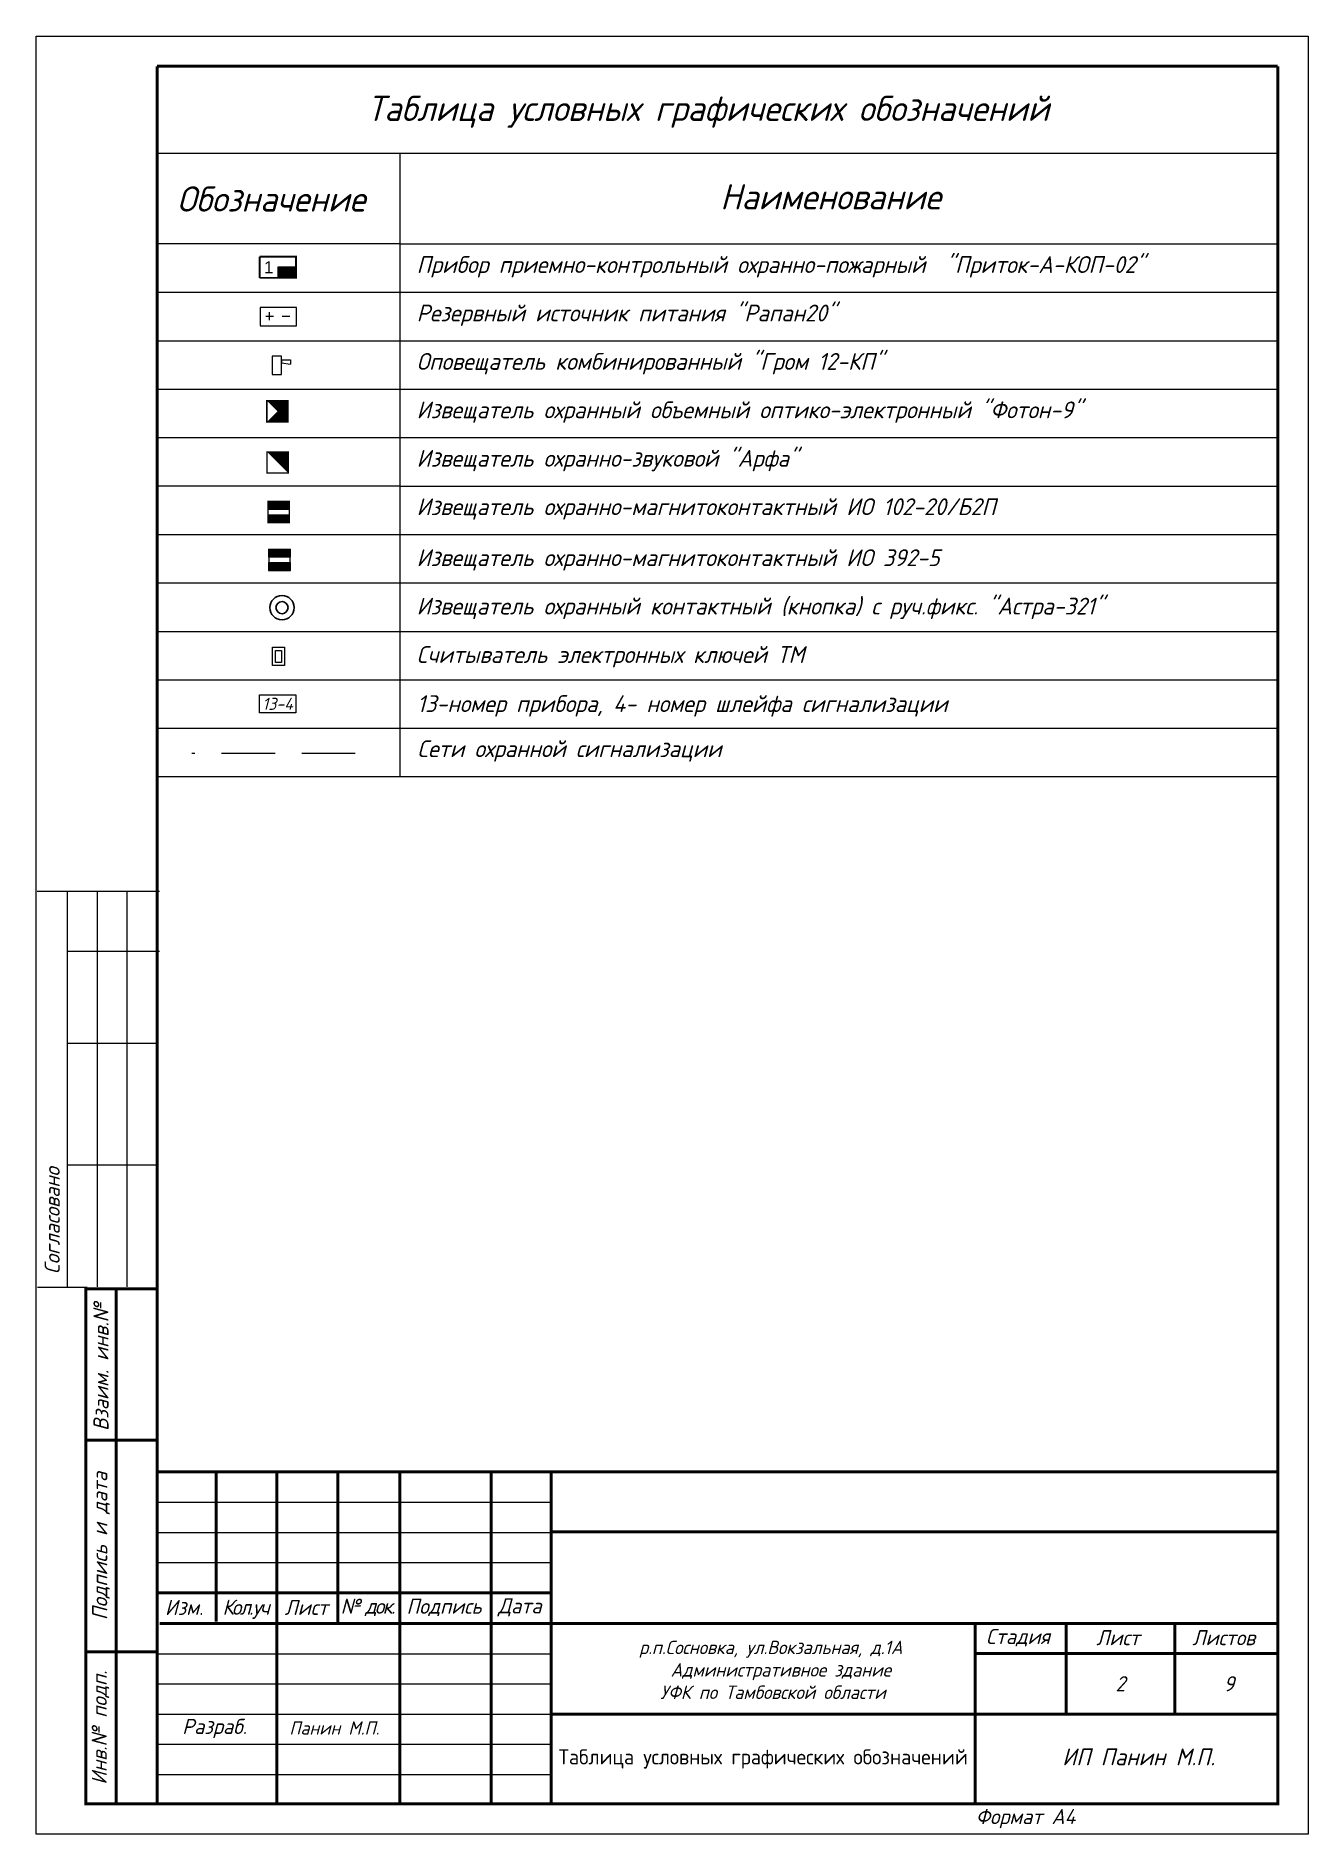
# Model space of a CAD drawing. Header units: inches. Extents: x 859 to 2956, y 393 to 1752.
# Drawn here: x 2815.9 to 2891.5, y 1513.3 to 1620.2 of the extents above; entities that cross this region are included whole.
import ezdxf

# ---------------------------------------------------------------- set-up
doc = ezdxf.new("R2010")
doc.units = ezdxf.units.IN
doc.header["$MEASUREMENT"] = 0
doc.linetypes.add('HIDDEN2', pattern=[4.7625, 3.175, -1.5875])
doc.linetypes.add('НЕВИДИМАЯ', pattern=[9.525, 6.35, -3.175])
doc.layers.get('0').transparency = 0.7
doc.layers.add('DESC', color=7, linetype='Continuous')
doc.styles.get("Standard").update_dxf_attribs({"font": 'GOST_Common Italic_0.ttf'})

msp = doc.modelspace()

# ---------------------------------------------------------------- texts
at = {"layer": 'DESC', "color": 0, "attachment_point": 1}
for s, width, heights, insert, char_height in [('Таблица условных графических обозначений', 45.6025, [0.959], (2835.58, 1616.68), 1.5), ('Обозначение', 14.4, [0], (2824.28, 1611.29), 1.5), ('Наименование', 14.4, [0], (2856.56, 1611.42), 1.5), ('Прибор приемно-контрольный охранно-пожарный  "{\\C256;Приток-А-КОП-02"}', 49.91, [0], (2838.52, 1607.14), 1), ('Резервный источник питания "Рапан20"', 49.91, [0], (2838.52, 1604.26), 1), ('Оповещатель комбинированный "Гром 12-КП"', 49.91, [0], (2838.52, 1601.38), 1), ('Извещатель охранный объемный оптико-электронный "Фотон-9"', 49.91, [0], (2838.52, 1598.5), 1), ('Извещатель охранно-звуковой "{\\C256;Арфа"}', 49.91, [0], (2838.52, 1595.62), 1), ('Извещатель охранно-магнитоконтактный ИО 102-20/Б2П', 49.91, [0], (2838.52, 1592.74), 1), ('Извещатель охранно-магнитоконтактный ИО 392-5', 49.91, [0], (2838.52, 1589.71), 1), ('Извещатель охранный контактный (кнопка) с руч.фикс. "Астра-321"', 49.91, [0], (2838.52, 1586.83), 1), ('Считыватель электронных ключей ТМ', 49.91, [0], (2838.52, 1583.95), 1), ('13-номер прибора, 4- номер шлейфа сигнализации', 49.91, [0], (2838.55, 1581.03), 1), ('Сети охранной сигнализации', 49.91, [0], (2838.56, 1578.35), 1)]:
    msp.add_mtext_dynamic_manual_height_columns(s, width=width, gutter_width=1, heights=heights, dxfattribs=dict(at, insert=insert, char_height=char_height))
at = {"layer": 'DESC', "color": 0, "attachment_point": 5}
for s, insert, char_height, width in [('{\\fArial|b0|i0|c204|p34;1}', (2829.73, 1606.48), 0.72, 1.08), ('13-4', (2830.26, 1580.52), 0.72, 2.16), ('Изм.', (2824.7, 1526.79), 0.9, 3.4805), ('{\\T0.85;Кол.уч}', (2828.34, 1526.68), 0.9, 3.6119), ('Лист', (2831.96, 1526.79), 0.9, 3.6273), ('{\\T0.85;№ док.}', (2835.61, 1526.79), 0.9, 3.6803), ('Подпись', (2840.15, 1526.79), 0.9, 5.4), ('Дата', (2844.65, 1526.79), 0.9, 3.6), ('Стадия', (2874.26, 1524.99), 0.9, 5.4), ('Лист', (2880.2, 1524.99), 0.9, 6.48), ('Листов', (2886.49, 1524.99), 0.9, 6.0943), ('2', (2880.35, 1522.25), 0.9, 6.4543), ('9', (2886.8, 1522.25), 0.9, 6.4543), ('Разраб.', (2826.51, 1519.59), 0.9, 7.0924)]:
    msp.add_mtext(s, dxfattribs=dict(at, insert=insert, char_height=char_height, width=width))
at = {"layer": 'DESC', "char_height": 0.9, "rotation": 90}
for s, insert, width, attachment_point in [('Cогласовано', (2816.41, 1546.58), 10.814, 1), (' Взаим. инв.№', (2819.76, 1536.74), 16.5013, 4), ('Подпись и дата', (2819.76, 1530.44), 12.6, 5), ('Инв.№ подп.', (2819.73, 1519.64), 9, 5)]:
    msp.add_mtext(s, dxfattribs=dict(at, insert=insert, width=width, attachment_point=attachment_point))
at = {"layer": 'DESC', "color": 0, "lineweight": 15, "attachment_point": 1}
for s, width, heights, insert, char_height in [('\\pi21.23473;р.п.Сосновка, ул.Вокзальная, д.1А\\P\\pi22.62291; Административное здание \\P\\pi22.49473;УФК по Тамбовской области', 59.1919, [0], (2830.51, 1524.81), 0.8), ('\\pi4.80835;ИП Панин М.П.', 17.9743, [1.74], (2872.08, 1518.4), 1)]:
    msp.add_mtext_dynamic_manual_height_columns(s, width=width, gutter_width=1, heights=heights, dxfattribs=dict(at, insert=insert, char_height=char_height))
at = {"layer": 'DESC', "lineweight": 15, "insert": (2833.63, 1519.62), "char_height": 0.787, "width": 6.3, "attachment_point": 5}
msp.add_mtext('Панин М.П.', dxfattribs=at)
at = {"layer": 'DESC', "char_height": 0.9}
for s, insert, width, attachment_point in [('{\\fGOST Common|b0|i0|c204|p34;Таблица условных графических обозначений}', (2859.12, 1517.78), 25.2, 5), ('Формат А4', (2871.75, 1514.23), 9.0683, 4)]:
    msp.add_mtext(s, dxfattribs=dict(at, insert=insert, width=width, attachment_point=attachment_point))

# ---------------------------------------------------------------- blocks, each defined once
blk = doc.blocks.new('Объем')
at = {"const_width": 0.2}
blk.add_lwpolyline([(0, 0), (0, 3), (3, 3), (3, 0)], close=True, dxfattribs=at)
for points in [[(0.21, 2.94), (0.21, 0.09)], [(0.41, 2.94), (0.41, 0.09)], [(0.61, 2.94), (0.61, 0.09)], [(0.8, 2.94), (0.8, 0.09)], [(1.01, 2.94), (1.01, 0.09)], [(1.21, 2.94), (1.21, 0.09)], [(1.39, 1.52), (2.81, 2.97)], [(1.39, 2.94), (1.39, 0.09)], [(1.56, 2.93), (1.56, 1.76)], [(1.76, 2.94), (1.76, 1.94)], [(1.94, 2.95), (1.94, 2.15)], [(2.13, 2.93), (2.13, 2.33)], [(2.3, 2.93), (2.3, 2.52)], [(2.49, 2.94), (2.49, 2.7)], [(1.39, 1.48), (2.82, 0.03)], [(1.56, 0.09), (1.56, 1.25)], [(1.74, 0.06), (1.74, 1.05)], [(1.94, 0.06), (1.94, 0.87)], [(2.13, 0.05), (2.13, 0.66)], [(2.31, 0.06), (2.31, 0.48)], [(2.49, 0.07), (2.49, 0.29)]]:
    blk.add_lwpolyline(points, dxfattribs=at)
blk = doc.blocks.new('Звуковой')
blk.add_lwpolyline([(0.1, 2.9, 0, 4, 0), (1.5, 1.51, 4, 4, 0)], format="xyseb")
at = {"const_width": 0.2}
blk.add_lwpolyline([(0, 0), (0, 3), (3, 3), (3, 0)], close=True, dxfattribs=at)

# ---------------------------------------------------------------- hatches: boundary and pattern name
at = {"layer": 'DESC'}
msp.add_hatch(color=0, dxfattribs=at).paths.add_polyline_path([(2830.27, 1606.48), (2830.27, 1605.85), (2831.35, 1605.85), (2831.35, 1606.48)])
at = {"layer": 'DESC', "lineweight": 15}
h = msp.add_hatch(color=0, dxfattribs=at)
h.dxf.hatch_style = 1
h.paths.add_polyline_path([(2829.69, 1591.76), (2829.69, 1591.29), (2830.95, 1591.29), (2830.95, 1591.76)])
h.paths.add_polyline_path([(2830.95, 1592.08), (2830.95, 1592.55), (2829.69, 1592.55), (2829.69, 1592.08)])
h = msp.add_hatch(color=0, dxfattribs=at)
h.dxf.hatch_style = 1
h.paths.add_polyline_path([(2829.74, 1588.92), (2829.74, 1588.45), (2831, 1588.45), (2831, 1588.92)])
h.paths.add_polyline_path([(2831, 1589.24), (2831, 1589.71), (2829.74, 1589.71), (2829.74, 1589.24)])

# ---------------------------------------------------------------- linework, layer by layer
for p, q in [((2815.9, 1513.31), (2815.9, 1620.23)), ((2815.9, 1620.23), (2891.5, 1620.23)), ((2891.5, 1620.23), (2891.5, 1513.31)), ((2889.73, 1590.59), (2889.73, 1547.39)), ((2815.97, 1569.37), (2823.23, 1569.37)), ((2817.75, 1569.37), (2817.75, 1545.86)), ((2819.53, 1569.37), (2819.53, 1545.86)), ((2821.3, 1569.37), (2821.3, 1545.86)), ((2817.75, 1565.82), (2823.23, 1565.82)), ((2817.75, 1560.35), (2823.1, 1560.35)), ((2817.75, 1553.11), (2823.1, 1553.11)), ((2818.93, 1545.81), (2815.98, 1545.81)), ((2891.5, 1513.31), (2815.9, 1513.31))]:
    msp.add_line(p, q, dxfattribs=at)
at = {"layer": 'DESC', "color": 0, "lineweight": 15}
for p, q in [((2823.13, 1613.27), (2889.73, 1613.27)), ((2837.53, 1613.27), (2837.53, 1576.19)), ((2889.73, 1613.27), (2889.73, 1590.59)), ((2837.53, 1607.87), (2889.73, 1607.87)), ((2889.73, 1607.09), (2889.73, 1606.61)), ((2823.13, 1604.99), (2889.73, 1604.99)), ((2823.13, 1602.11), (2889.73, 1602.11)), ((2823.13, 1599.23), (2889.73, 1599.23)), ((2823.13, 1596.35), (2889.73, 1596.35)), ((2837.53, 1593.47), (2889.73, 1593.47)), ((2823.13, 1590.59), (2889.73, 1590.59)), ((2823.13, 1587.71), (2889.73, 1587.71)), ((2823.13, 1584.83), (2889.73, 1584.83)), ((2823.13, 1581.95), (2889.73, 1581.95)), ((2823.13, 1579.07), (2889.73, 1579.07)), ((2823.13, 1576.19), (2889.73, 1576.19))]:
    msp.add_line(p, q, dxfattribs=at)
at = {"layer": 'DESC', "color": 0, "linetype": 'HIDDEN2', "lineweight": 15}
msp.add_line((2834.87, 1577.56), (2825.17, 1577.56), dxfattribs=at)
at = {"layer": 'DESC', "color": 7, "lineweight": 15}
for p, q in [((2823.12, 1533.05), (2846.52, 1533.05)), ((2823.12, 1531.25), (2846.52, 1531.25)), ((2823.12, 1522.25), (2846.52, 1522.25)), ((2823.12, 1520.45), (2846.52, 1520.45)), ((2823.12, 1518.65), (2846.52, 1518.65)), ((2823.1, 1516.85), (2846.52, 1516.85))]:
    msp.add_line(p, q, dxfattribs=at)
at = {"layer": 'DESC', "color": 7, "linetype": 'Continuous', "lineweight": 15}
for p, q in [((2823.19, 1529.46), (2846.55, 1529.46)), ((2823.19, 1524.02), (2846.45, 1524.02))]:
    msp.add_line(p, q, dxfattribs=at)
at = {"layer": 'DESC', "lineweight": 15}
msp.add_lwpolyline([(2889.7, 1618.43, 0.18, 0.18, 0), (2889.7, 1515.11, 0.18, 0.18, 0), (2818.86, 1515.11, 0.18, 0.18, 0), (2818.86, 1545.79, 0, 0, 0)], format="xyseb", dxfattribs=at)
at = {"layer": 'DESC', "lineweight": 15, "const_width": 0.18}
for points in [[(2823.1, 1515.11), (2823.1, 1618.43)], [(2818.78, 1545.74), (2823.18, 1545.74)], [(2820.66, 1515.14), (2820.66, 1545.79)], [(2818.86, 1536.74), (2823.18, 1536.74)], [(2818.86, 1524.14), (2823.18, 1524.14)]]:
    msp.add_lwpolyline(points, dxfattribs=at)
at = {"layer": 'DESC', "color": 0, "lineweight": 15}
for points, const_width in [([(2823.1, 1618.43), (2889.7, 1618.43)], 0.18), ([(2829.19, 1607.11), (2829.19, 1605.85)], 0.108), ([(2829.19, 1607.11), (2831.35, 1607.11), (2831.35, 1605.85), (2829.19, 1605.85)], 0.108), ([(2829.69, 1592.55), (2830.95, 1592.55), (2830.95, 1591.29), (2829.69, 1591.29), (2829.69, 1592.55)], 0.084), ([(2829.74, 1589.71), (2831, 1589.71), (2831, 1588.45), (2829.74, 1588.45), (2829.74, 1589.71)], 0.084)]:
    msp.add_lwpolyline(points, dxfattribs=dict(at, const_width=const_width))
for points in [[(2837.53, 1607.87), (2823.1, 1607.87)], [(2831.35, 1606.48), (2830.27, 1606.48)], [(2830.27, 1606.48), (2830.27, 1605.85)], [(2830.27, 1605.85), (2830.27, 1605.85)], [(2829.94, 1601.19), (2829.94, 1600.11), (2830.48, 1600.11), (2830.48, 1601.19), (2829.94, 1601.19)], [(2830.48, 1600.98), (2831.02, 1600.98)], [(2830.48, 1600.98), (2830.48, 1600.8), (2831.02, 1600.71)], [(2831.02, 1600.98), (2831.02, 1600.71)], [(2837.53, 1593.47), (2823.1, 1593.47)], [(2830.3, 1585.69), (2830.3, 1585.69)], [(2829.95, 1583.88), (2830.67, 1583.88), (2830.67, 1582.8), (2829.95, 1582.8), (2829.95, 1583.88)], [(2830.13, 1583.7), (2830.49, 1583.7), (2830.49, 1582.98), (2830.13, 1582.98), (2830.13, 1583.7)], [(2829.18, 1581.06), (2831.34, 1581.06), (2831.34, 1579.98), (2829.18, 1579.98), (2829.18, 1581.06)]]:
    msp.add_lwpolyline(points, dxfattribs=at)
for points in [[(2829.23, 1603), (2831.39, 1603), (2831.39, 1604.08), (2829.23, 1604.08)], [(2829.69, 1592.55), (2830.95, 1592.55), (2830.95, 1592.08), (2829.69, 1592.08)], [(2830.95, 1591.29), (2829.69, 1591.29), (2829.69, 1591.76), (2830.95, 1591.76)], [(2829.74, 1589.71), (2831, 1589.71), (2831, 1589.24), (2829.74, 1589.24)], [(2831, 1588.45), (2829.74, 1588.45), (2829.74, 1588.92), (2831, 1588.92)]]:
    msp.add_lwpolyline(points, close=True, dxfattribs=at)
at = {"layer": 'DESC', "color": 0, "linetype": 'НЕВИДИМАЯ', "lineweight": 15, "const_width": 0.072}
for points in [[(2829.77, 1603.81), (2829.77, 1603.32)], [(2829.54, 1603.56), (2830.02, 1603.56)], [(2830.51, 1603.56), (2831, 1603.56)]]:
    msp.add_lwpolyline(points, dxfattribs=at)
at = {"layer": 'DESC', "color": 7, "lineweight": 15}
for points, const_width in [([(2823.12, 1534.85), (2889.7, 1534.85)], 0.18), ([(2830.22, 1534.85), (2830.22, 1515.05)], 0.18), ([(2837.52, 1534.85), (2837.52, 1515.05)], 0.18), ([(2842.95, 1534.81), (2842.95, 1515.11)], 0.18), ([(2846.52, 1534.85), (2846.52, 1515.05)], 0.18), ([(2846.53, 1531.29), (2889.7, 1531.29)], 0.18), ([(2823.12, 1527.65), (2846.52, 1527.65)], 0.18), ([(2871.72, 1525.82), (2871.72, 1515.11)], 0.18), ([(2877.12, 1525.82), (2877.12, 1520.45)], 0.18), ([(2846.52, 1524.05), (2846.52, 1524.05)], 0.072), ([(2871.72, 1524.05), (2889.7, 1524.05)], 0.18), ([(2846.52, 1520.45), (2889.7, 1520.45)], 0.18)]:
    msp.add_lwpolyline(points, dxfattribs=dict(at, const_width=const_width))
at = {"layer": 'DESC', "color": 7, "linetype": 'Continuous', "lineweight": 15, "const_width": 0.18}
for points in [[(2826.6, 1525.95), (2826.6, 1534.85)], [(2833.84, 1525.84), (2833.84, 1534.85)], [(2823.25, 1525.84), (2889.7, 1525.84)]]:
    msp.add_lwpolyline(points, dxfattribs=at)
at = {"layer": 'DESC', "linetype": 'Continuous', "lineweight": 15, "const_width": 0.18}
msp.add_lwpolyline([(2883.58, 1525.84), (2883.58, 1520.45)], dxfattribs=at)
at = {"layer": 'DESC', "color": 0, "linetype": 'Continuous'}
for radius in [0.72, 0.36]:
    msp.add_circle((2830.52, 1586.24), radius, dxfattribs=at)

# ---------------------------------------------------------------- block references
at = {"layer": 'DESC', "color": 0}
for name, p, xscale, yscale, zscale, rotation in [('Объем', (2830.88, 1597.28), -0.4199760000000506, 0.4199760000000061, 0.4199760000000001, 0.05815664228504325), ('Звуковой', (2829.63, 1595.5), 0.4199975999999516, 0.4199975999999516, 0.4199975999999516, 270)]:
    msp.add_blockref(name, p, dxfattribs=dict(at, xscale=xscale, yscale=yscale, zscale=zscale, rotation=rotation))

msp.set_redraw_order([(e.dxf.handle, doc.entitydb.next_handle()) for e in msp.query("TEXT MTEXT ATTDEF DIMENSION ARC_DIMENSION")])  # texts and dimensions are drawn at this point

doc.saveas('drawing.dxf')
